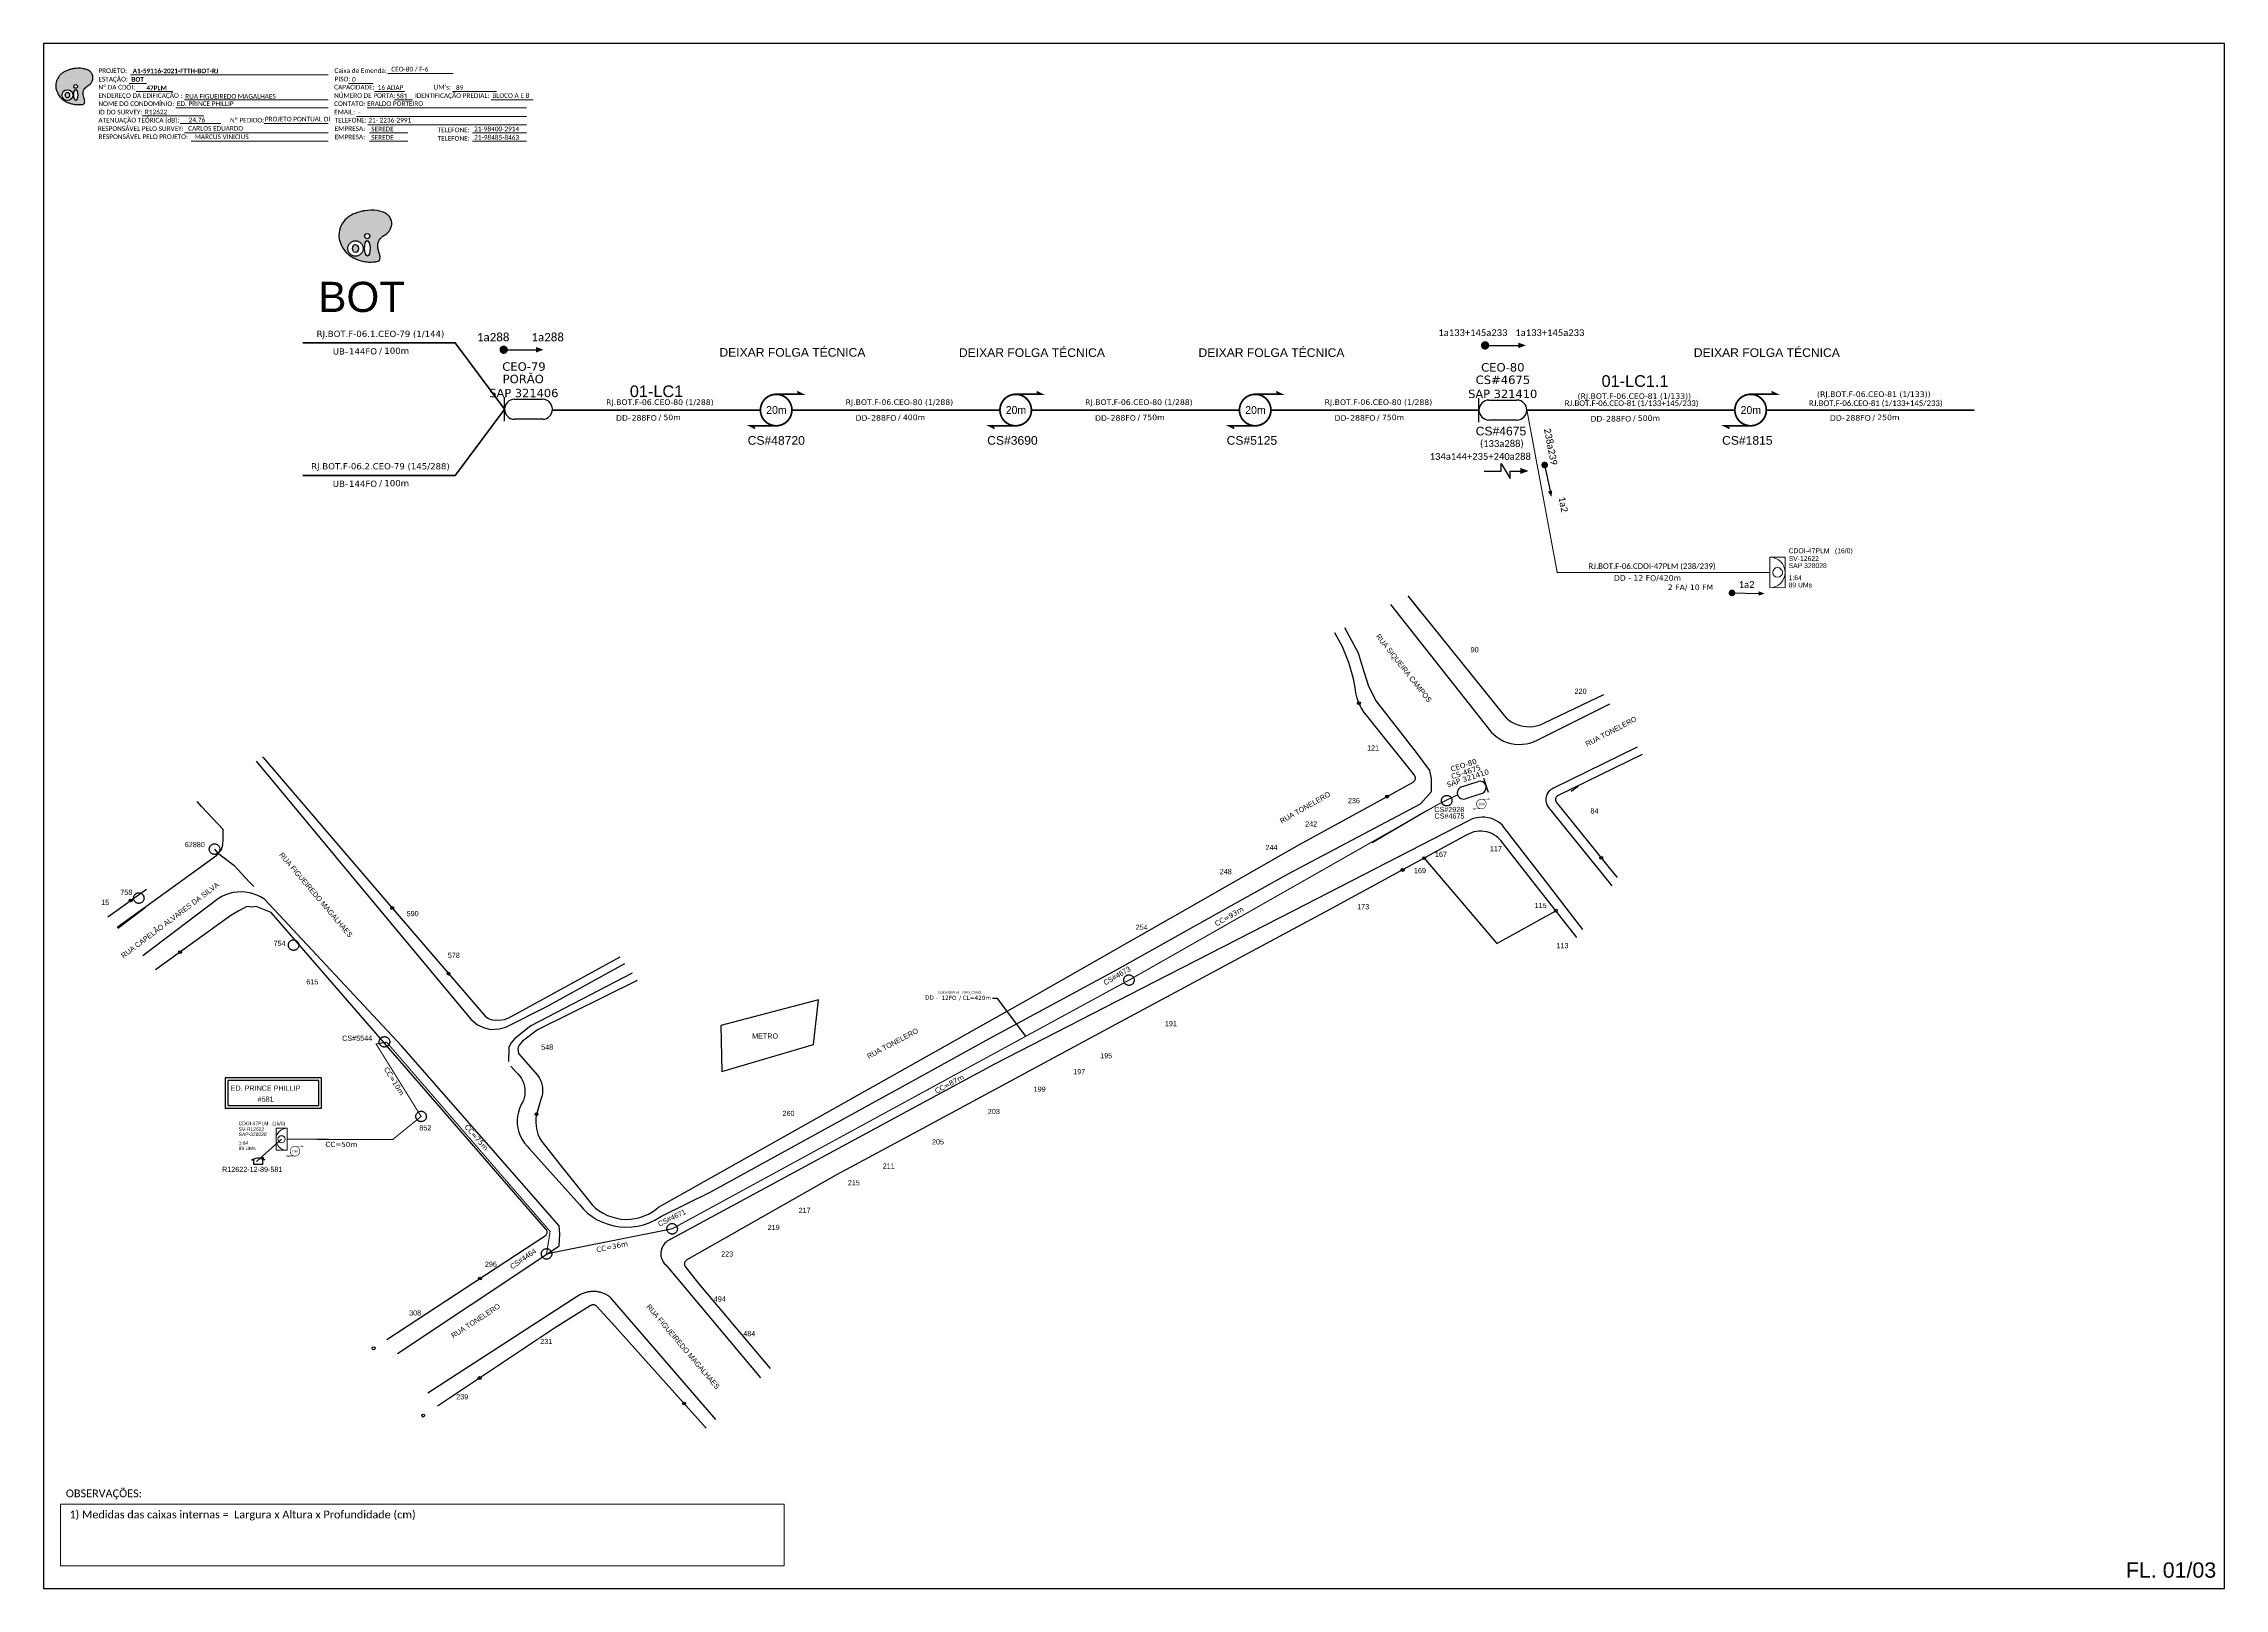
# Model space of a CAD drawing. Header units: inches. Extents: x 1396 to 4186, y -90 to 504.
# Drawn here: x 1396 to 2235, y -90 to 504 of the extents above; entities that cross this region are included whole.
import ezdxf
from ezdxf.enums import TextEntityAlignment as Align

# ---------------------------------------------------------------- set-up
doc = ezdxf.new("R2010")
doc.units = ezdxf.units.IN
doc.header["$MEASUREMENT"] = 0
doc.linetypes.add('ARILSUPP', pattern=[2.98, 1.42, -0.71, 0.14, -0.71])
doc.linetypes.add('PHANTOM2', pattern=[1.25, 0.625, -0.125, 0.125, -0.125, 0.125, -0.125])
for name, color, linetype in [('10.0-Cartográfico', 252, 'Continuous'), ('10.1-Caixas Subterrâneas', 5, 'Continuous'), ('10.2-Nº Policía', 2, 'Continuous'), ('10.3-Nome das Ruas', 252, 'Continuous'), ('10.5-Traçado Subterraneo', 40, 'Continuous'), ('20.4-CEO', 1, 'Continuous'), ('20.4-CEOS', 1, 'Continuous'), ('20.5-CABO AÉREO', 1, 'Continuous'), ('CD a instalar', 1, 'Continuous'), ('CEO', 1, 'Continuous'), ('Folga', 1, 'Continuous'), ('label_cabos', 7, 'Continuous'), ('LC1', 3, 'Continuous'), ('Legenda', 1, 'Continuous'), ('SETA', 7, 'Continuous'), ('SURVEYS', 7, 'Continuous'), ('SURVEYS_LEGENDAS', 7, 'Continuous')]:
    doc.layers.add(name, color=color, linetype=linetype)
for name, color, linetype, lineweight in [("20.0-LEGENDA DOS CDO'S", 1, 'Continuous', 0), ('20.1-CDO_INTERIOR', 1, 'Continuous', 0), ('40.1-ETIQUETAS', 1, 'Continuous', 20)]:
    doc.layers.add(name, color=color, linetype=linetype, lineweight=lineweight)
doc.layers.add('EXTRA', color=50, linetype='Continuous', plot=False)
doc.styles.add('ARIAL', font='arial.ttf')
doc.styles.add('siredit', font='verdana.ttf')
doc.styles.add('WMF-Calibri0', font='calibri.ttf')
doc.styles.add('WMF-Calibri1', font='calibrib.ttf')
doc.dimstyles.new('CC', dxfattribs={"dimtxt": 1, "dimasz": 2, "dimexe": 0.18, "dimexo": 0.0625, "dimgap": 0.09, "dimtad": 0, "dimdec": 0, "dimrnd": 1, "dimzin": 0, "dimdsep": 46, "dimtxsty": 'siredit', "dimblk": 'NONE', "dimcen": 0, "dimse1": 1, "dimse2": 1, "dimsd1": 1, "dimsd2": 1, "dimclrt": 7, "dimadec": 0, "dimazin": 0, "dimtfac": 1, "dimtdec": 0, "dimtofl": 0, "dimtmove": 0, "dimatfit": 3, "dimfxl": 0, "dimtolj": 1, "dimtzin": 0, "dimarcsym": 0})

# ---------------------------------------------------------------- blocks, each defined once
blk = doc.blocks.new('OI')
h = blk.add_hatch(color=40)
edge = h.paths.add_edge_path()
edge.add_spline(control_points=[(4.35, -0.67), (3.92, -0.99), (3.26, -1.5), (2.81, -2.59), (2.9, -3.5), (3.06, -4.27), (3.31, -4.85), (3.37, -5.39), (3.4, -5.88), (3.2, -6.4), (2.54, -6.61), (1.65, -6.63), (0.55, -6.67), (-0.56, -6.42), (-1.61, -6.14), (-2.77, -5.61), (-3.92, -4.77), (-4.89, -3.7), (-5.34, -2.65), (-5.6, -1.94), (-5.85, -0.96), (-5.71, 0.47), (-5.1, 2.02), (-4.14, 3.02), (-3.3, 3.61), (-2.37, 4.16), (-1.36, 4.44), (-0.56, 4.7), (0.79, 4.85), (2.24, 4.97), (3.79, 4.57), (4.67, 4.21), (5.44, 3.65), (5.76, 2.99), (6.03, 2.21), (6.01, 1.46), (5.72, 0.64), (5.31, 0.08), (4.88, -0.38), (4.51, -0.55), (4.35, -0.67)], knot_values=[0, 0, 0, 0, 1.60434, 2.417191, 3.427595, 4.282808, 4.776746, 5.304182, 5.888771, 6.258406, 6.858137, 7.79129, 8.986195, 10.124242, 11.187857, 12.242908, 13.953784, 15.414161, 16.515391, 17.349188, 17.675853, 19.552021, 21.515531, 22.568638, 23.63245, 24.621084, 25.782718, 26.745347, 27.142653, 29.870543, 31.004649, 31.921532, 32.709589, 33.801391, 34.042471, 35.192333, 35.971461, 36.628871, 37.254359, 37.836911, 37.836911, 37.836911, 37.836911], degree=3, periodic=0)
h.paths.add_polyline_path([(1.13, -0.87, -1), (-0.04, -0.87, -1)], flags=16)
edge = h.paths.add_edge_path(flags=16)
edge.add_ellipse((0.56, -3.59), major_axis=(-0.02, 1.71), ratio=0.361305, start_angle=0, end_angle=360)
h.paths.add_polyline_path([(-0.36, -3.62, -1), (-3.8, -3.62, -1)], flags=16)
edge = h.paths.add_edge_path(flags=0)
edge.add_ellipse((-2.08, -3.62), major_axis=(0, 0.885), ratio=0.758294, start_angle=0, end_angle=360)
at = {"color": 40}
for centre, radius in [((-2.08, -3.62), 1.72), ((0.54, -0.87), 0.587)]:
    blk.add_circle(centre, radius, dxfattribs=at)
blk.add_ellipse((-2.08, -3.62), major_axis=(0, 0.885), ratio=0.758294, start_param=-3.141592653589792, end_param=3.141592653589792, dxfattribs=at)
blk.add_ellipse((0.56, -3.59), major_axis=(-0.02, 1.71), ratio=0.361305, dxfattribs=at)
at = {"color": 40, "start_tangent": (-0.800898, -0.598801), "end_tangent": (-0.800898, -0.598801)}
blk.add_spline([(4.35, -0.67), (3.2, -1.78), (2.9, -2.54), (2.92, -3.55), (3.12, -4.38), (3.28, -4.85), (3.37, -5.37), (3.35, -5.95), (3.2, -6.29), (2.66, -6.55), (1.73, -6.63), (0.54, -6.62), (-0.58, -6.41), (-1.6, -6.11), (-2.56, -5.67), (-3.95, -4.67), (-4.89, -3.56), (-5.37, -2.56), (-5.64, -1.78), (-5.72, -1.46), (-5.63, 0.42), (-4.84, 2.22), (-4.13, 2.99), (-3.27, 3.62), (-2.4, 4.09), (-1.3, 4.47), (-0.37, 4.72), (0.02, 4.77), (2.75, 4.8), (3.85, 4.53), (4.69, 4.16), (5.31, 3.68), (5.85, 2.73), (5.93, 2.5), (5.94, 1.35), (5.67, 0.62), (5.29, 0.08), (4.84, -0.36), (4.35, -0.67)], degree=3, dxfattribs=at)
blk = doc.blocks.new('ETIQUETA_RS5F')
at = {"layer": '40.1-ETIQUETAS', "color": 0, "style": 'siredit'}
blk.add_text('/', height=1.5, dxfattribs=at).set_placement((1.55, -1.95), align=Align.MIDDLE_RIGHT)
for tag, p in [('ETIQUETA_R_SECUNDARIA', (1.18, 2.1)), ('ETIQUETA_R_PRIMARIA', (1.18, 4.1)), ('F_ATIVAS/F_MORTAS', (1.11, -4.24))]:
    blk.add_attdef(tag, text='', height=1.5, dxfattribs=at).set_placement(p, align=Align.MIDDLE_CENTER)
for tag, p in [('TIPO_CABO', (-6.62, -2.12)), ('CAP_CABO', (0.37, -2.09))]:
    blk.add_attdef(tag, text='', height=1.5, dxfattribs=at).set_placement(p, align=Align.MIDDLE_RIGHT)
blk.add_attdef('METROS', text='', height=1.5, dxfattribs=at).set_placement((2.11, -1.95), align=Align.MIDDLE_LEFT)
for tag, p in [('FUSÃO_1', (0.82, -8.39)), ('FUSÃO_2', (0.82, -10.6)), ('FUSÃO_3', (0.82, -12.93)), ('FUSÃO_4', (0.82, -15.14)), ('FUSÃO_5', (0.82, -17.16))]:
    blk.add_attdef(tag, text='', height=1.5, dxfattribs=at).set_placement(p, align=Align.CENTER)
blk = doc.blocks.new('DV')
at = {"linetype": 'Continuous'}
blk.add_circle((0, 0), 0.00000275, dxfattribs=at)
blk = doc.blocks.new('MHMZ')
at = {"linetype": 'PHANTOM2'}
blk.add_circle((0, 0), 0.0000101, dxfattribs=at)
blk = doc.blocks.new('LVLV')
for p, q in [((0, 0.0000254), (-0.0000251, 0.000018)), ((-0.0000251, 0.000018), (-0.0000173, 0.000018)), ((-0.0000172, 0), (-0.0000172, 0.0000179)), ((0.0000172, 0), (-0.0000172, 0)), ((0, 0.0000254), (0.0000251, 0.000018)), ((0.0000169, 0.0000264), (0.0000195, 0.0000264)), ((0.0000169, 0.0000205), (0.0000169, 0.0000264)), ((0.0000251, 0.000018), (0.0000172, 0.000018)), ((0.0000172, 0.000018), (0.0000172, 0)), ((0.0000195, 0.0000264), (0.0000195, 0.0000198))]:
    blk.add_line(p, q)
blk = doc.blocks.new('CDOI_CT_ESQ')
at = {"layer": '20.1-CDO_INTERIOR', "lineweight": 18}
blk.add_lwpolyline([(-2.12, -2.13), (-2.12, 2.12), (0, 2.12), (0.01, -2.13)], close=True, dxfattribs=at)
blk.add_circle((-1.06, 0), 0.68, dxfattribs=at)
blk.add_arc((0.01, 0), 2.13, 90.0276, 270.0276, dxfattribs=at)
at = {"layer": "20.0-LEGENDA DOS CDO'S", "style": 'ARIAL'}
for tag, p in [('SAP', (-9.3, 0.61)), ('CDO_N', (-9.3, 2.69)), ('SURVEY', (-9.3, 1.6)), ('1:XX', (-9.31, -1.08)), ('UMS', (-9.31, -2.09))]:
    blk.add_attdef(tag, p, '', height=0.68, rotation=359.9724, dxfattribs=at)
blk.add_attdef('FIBRAS_UTILIZADAS', text='', height=0.68, rotation=359.9724, dxfattribs=at).set_placement((-1.59, 2.69), align=Align.CENTER)
blk = doc.blocks.new('A$C07E14978')
at = {"layer": 'Folga', "color": 1, "const_width": 0.137}
for points in [[(2.23, 0.28), (0.03, 0.28), (0.47, 0.06)], [(2.23, 2.92), (4.42, 2.92), (3.98, 3.13)]]:
    blk.add_lwpolyline(points, dxfattribs=at)
at = {"layer": 'Folga', "color": 1, "const_width": 0.146}
blk.add_lwpolyline([(2.23, 2.92, 1.000012), (2.23, 0.28, 0.999978)], format="xyb", close=True, dxfattribs=at)
at = {"layer": 'Folga', "color": 1}
blk.add_text('10m', height=0.659, dxfattribs=at).set_placement((1.38, 1.27))
blk = doc.blocks.new('_None')
blk = doc.blocks.new('LEGENDA DOS CABOS')
at = {"layer": 'EXTRA', "style": 'siredit'}
for tag, p in [('ID', (4.6, 0.97)), ('XX', (9.03, 0.97))]:
    blk.add_attdef(tag, text='', height=0.48, rotation=359.69, dxfattribs=at).set_placement(p, align=Align.MIDDLE_CENTER)
at = {"layer": 'Legenda', "color": 7, "style": 'siredit'}
for tag, p in [('TIPO_CABO', (1.31, 0)), ('CABO', (4.69, -0.05)), ('/', (6.81, -0.05)), ('METROS', (10.03, -0.05))]:
    blk.add_attdef(tag, text='', height=0.8, rotation=359.69, dxfattribs=at).set_placement(p, align=Align.MIDDLE_CENTER)

msp = doc.modelspace()

# ---------------------------------------------------------------- linework, layer by layer
at = {"color": 0, "lineweight": 0}
for p, q in [((1402.64, -57.68), (1680.89, -57.68)), ((1402.64, -81.38), (1402.64, -57.68)), ((1680.89, -57.68), (1680.89, -81.38)), ((1680.89, -81.38), (1402.64, -81.38))]:
    msp.add_line(p, q, dxfattribs=at)
msp.add_lwpolyline([(1396.09, -90.07), (2234.65, -90.07), (2234.65, 503.93), (1396.09, 503.93), (1396.09, -90.07)])
at = {"color": 7, "lineweight": 0}
for points in [[(1429.04, 488.61), (1435.59, 488.61)], [(1429.56, 491.89), (1505.53, 491.89)], [(1513.33, 488.65), (1522.81, 488.65)], [(1528.37, 492.38), (1553.51, 492.38)], [(1431.71, 485.54), (1445.65, 485.54)], [(1446.87, 479.19), (1505.53, 479.19)], [(1450.28, 482.31), (1505.53, 482.31)], [(1520.49, 479.19), (1581.72, 479.19)], [(1523.38, 485.54), (1535, 485.54)], [(1530.96, 482.31), (1537.91, 482.31)], [(1553.32, 485.54), (1570.18, 485.54)], [(1568.14, 482.31), (1584.31, 482.31)], [(1434.03, 476.13), (1457.66, 476.13)], [(1448.56, 473.16), (1464.23, 473.16)], [(1450.28, 469.61), (1505.53, 469.61)], [(1480.89, 473.17), (1505.39, 473.17)], [(1481.4, 473.17), (1505.55, 473.17)], [(1516.45, 475.96), (1581.72, 475.96)], [(1520.74, 472.72), (1581.72, 472.72)], [(1521.35, 469.61), (1536.15, 469.61)], [(1560.95, 469.61), (1581.72, 469.61)], [(1452.77, 466.37), (1505.53, 466.37)], [(1521.35, 466.37), (1536.15, 466.37)], [(1560.95, 466.37), (1581.72, 466.37)]]:
    msp.add_lwpolyline(points, dxfattribs=at)
at = {"color": 0}
for points, const_width in [([(1572.19, 386.22, 1), (1573.79, 386.23, 1)], 1.6), ([(1677.78, 369.08, 1.000012), (1677.78, 356.98, 0.999978)], 0.672), ([(1769.87, 369.08, 1.000012), (1769.87, 356.98, 0.999978)], 0.672), ([(1861.97, 369.08, 1.000012), (1861.97, 356.98, 0.999978)], 0.672), ([(2052.47, 369.08, 1.000012), (2052.47, 356.98, 0.999978)], 0.672)]:
    msp.add_lwpolyline(points, format="xyb", close=True, dxfattribs=dict(at, const_width=const_width))
at = {"color": 7}
for points, const_width in [([(1949.58, 387.88, 1), (1951.18, 387.89, 1)], 1.6), ([(1973.15, 342.53, 1), (1973.42, 341.28, 1)], 1.28), ([(2044.68, 292.72, 1), (2045.96, 292.7, 1)], 1.28)]:
    msp.add_lwpolyline(points, format="xyb", close=True, dxfattribs=dict(at, const_width=const_width))
for points in [[(1950.38, 387.88), (1963.15, 387.88)], [(1956.6, 339.59), (1956.6, 342.42), (1959.98, 336.76), (1959.99, 339.59)], [(1973.28, 341.91), (1975.37, 331.91)], [(2045.32, 292.71), (2055.54, 292.5)]]:
    msp.add_lwpolyline(points, dxfattribs=at)
at = {"color": 0, "const_width": 0.63}
for points in [[(1677.78, 369.08), (1687.86, 369.08), (1685.84, 370.09)], [(1769.87, 369.08), (1779.95, 369.08), (1777.94, 370.09)], [(1861.97, 369.08), (1872.05, 369.08), (1870.03, 370.09)], [(2052.47, 369.08), (2062.55, 369.08), (2060.53, 370.09)], [(1677.78, 356.98), (1667.7, 356.98), (1669.71, 355.97)], [(1769.87, 356.98), (1759.79, 356.98), (1761.81, 355.97)], [(1861.97, 356.98), (1851.89, 356.98), (1853.91, 355.97)], [(2052.47, 356.98), (2042.39, 356.98), (2044.4, 355.97)]]:
    msp.add_lwpolyline(points, dxfattribs=at)
for points in [[(1502.91, 106.19), (1465.88, 106.19), (1465.88, 94.55), (1502.91, 94.55)], [(1501.91, 105.19), (1466.88, 105.19), (1466.88, 95.55), (1501.91, 95.55)]]:
    msp.add_lwpolyline(points, close=True)
at = {"color": 4}
msp.add_lwpolyline([(1487.57, 82.65), (1477.9, 74.07)], dxfattribs=at)
at = {"layer": '10.0-Cartográfico'}
for points in [[(1914.02, 288.25), (1951.92, 240.18), (1952.81, 239.09), (1953.84, 238.09), (1954.96, 237.2), (1956.18, 236.42), (1957.5, 235.75), (1958.87, 235.22), (1960.28, 234.82), (1961.74, 234.59), (1963.23, 234.46), (1964.71, 234.49), (1966.19, 234.67), (1967.63, 235), (1969.03, 235.45), (1970.37, 236.04), (1970.66, 236.19), (1998.35, 250.04)], [(1920.61, 291.6), (1925.59, 285.42)], [(1920.61, 291.6), (1957.66, 245.61), (1958.49, 244.72), (1959.4, 243.92), (1960.4, 243.2), (1961.48, 242.6), (1962.62, 242.09), (1963.81, 241.71), (1965.05, 241.43), (1966.3, 241.29), (1967.57, 241.25), (1968.81, 241.35), (1970.06, 241.56), (1971.28, 241.9), (1972.45, 242.35), (1973.24, 242.74), (1996.01, 253.7)], [(1831.26, 168.69), (1879.02, 195.95), (1907.87, 211.7), (1922.66, 219.98), (1922.79, 220.07), (1922.95, 220.2), (1923.1, 220.33), (1923.22, 220.47), (1923.33, 220.64), (1923.43, 220.8), (1923.5, 220.98), (1923.56, 221.16), (1923.58, 221.36), (1923.59, 221.54), (1923.57, 221.74), (1923.55, 221.92), (1923.49, 222.1), (1923.41, 222.28), (1923.33, 222.44), (1923.21, 222.61), (1905.69, 244.57), (1905.26, 245.01), (1903.93, 246.68), (1902.79, 248.45), (1901.87, 250.32), (1901.16, 252.28), (1900.69, 254.28), (1900.43, 256.33), (1899.78, 259.65), (1898.02, 265.93), (1895.54, 272.01), (1892.62, 277.36)], [(1847.14, 169.29), (1874.91, 184.79), (1925.58, 211.65), (1929.8, 216.36), (1929.73, 221.24), (1929.18, 224.49), (1924.06, 231.41), (1908.47, 251.24), (1905.63, 256.79), (1903.26, 264.44), (1901.69, 269.54), (1896.38, 279.28)], [(1477.76, 227.97), (1520.51, 176.65)], [(1480.25, 229.74), (1480.47, 229.46), (1526.56, 175.73)], [(1974.91, 210.2), (1974.62, 210.59), (1974.3, 211.17), (1974.13, 211.61), (1974, 212.02), (1973.85, 212.7), (1973.85, 213.18), (1973.84, 213.71), (1973.97, 214.37), (1974.08, 214.71), (1974.24, 215.24), (1974.59, 215.84), (1974.84, 216.2), (1975.17, 216.61), (1975.68, 217.1), (1976.12, 217.41), (1976.57, 217.7), (1976.83, 217.82), (2008.96, 233.53)], [(2010.82, 230.64), (1978.43, 214.8), (1978.26, 214.69), (1978.1, 214.58), (1977.95, 214.44), (1977.83, 214.29), (1977.72, 214.13), (1977.62, 213.96), (1977.57, 213.78), (1977.51, 213.6), (1977.47, 213.42), (1977.48, 213.22), (1977.48, 213.04), (1977.52, 212.84), (1977.58, 212.66), (1977.64, 212.5), (1977.74, 212.32), (1977.86, 212.16)], [(1445.55, 179.47), (1462.75, 191.87), (1464.49, 194.02), (1464.99, 195.82), (1465.14, 198.11), (1465.09, 201.71), (1456.85, 210.61), (1455.16, 212.52)], [(1995.53, 184.68), (1974.91, 210.2)], [(1977.86, 212.16), (1999.8, 184.95)], [(1972.56, 183.23), (1957.07, 203.32), (1957.03, 203.36), (1956.24, 204.07), (1955.38, 204.7), (1954.45, 205.25), (1953.47, 205.69), (1952.43, 206.04), (1951.38, 206.28), (1950.28, 206.43), (1949.19, 206.47), (1948.1, 206.4), (1947.01, 206.23), (1945.96, 205.94), (1944.93, 205.57), (1943.96, 205.09), (1876.42, 170.39)], [(1967.82, 182.93), (1956.39, 197.47), (1956.03, 197.89), (1955.36, 198.57), (1954.61, 199.2), (1953.78, 199.73), (1952.92, 200.19), (1952, 200.56), (1951.04, 200.84), (1950.06, 201.02), (1949.06, 201.1), (1948.07, 201.11), (1947.08, 200.99), (1946.08, 200.8), (1945.15, 200.5), (1944.24, 200.13), (1943.37, 199.65), (1901.93, 177.08), (1890.46, 170.91)], [(1926.95, 190.73), (1954.87, 157.89), (1977.57, 170.53)], [(1999.19, 180.14), (1995.53, 184.68)], [(1999.8, 184.95), (2001.19, 183.23)], [(1420.72, 168.21), (1435.7, 178.79)], [(1424.34, 164.17), (1445.55, 179.47)], [(1481.02, 174.91), (1480.8, 175.07), (1479.51, 175.85), (1478.13, 176.52), (1476.68, 177.04), (1475.2, 177.42), (1473.65, 177.66), (1472.11, 177.75), (1470.55, 177.7), (1469.01, 177.48), (1467.51, 177.12), (1466.06, 176.62), (1464.68, 175.97), (1463.37, 175.19), (1434.2, 153.17)], [(1520.51, 176.65), (1560.31, 128.87)], [(1985.71, 160.18), (1967.82, 182.93)], [(1987.9, 163.33), (1972.56, 183.23)], [(1585.32, 43.15), (1588.89, 45.49), (1589, 45.56), (1589.16, 45.69), (1589.29, 45.84), (1589.41, 46), (1589.5, 46.17), (1589.6, 46.33), (1589.66, 46.51), (1589.69, 46.69), (1589.71, 46.89), (1589.71, 47.07), (1589.68, 47.27), (1589.64, 47.45), (1589.58, 47.63), (1589.48, 47.79), (1589.38, 47.95), (1589.26, 48.11), (1483.53, 169.85), (1477.83, 172.18), (1476.03, 171.83), (1474.21, 172.13), (1471.11, 170.47), (1468.07, 168.72), (1439.07, 147.73)], [(1532.2, 0.2), (1588.05, 37.42), (1594.29, 41.65), (1594.61, 46.22), (1594.37, 49.38), (1533.7, 118.57), (1481.02, 174.91)], [(1526.56, 175.73), (1565.83, 129.96)], [(1595.21, 72.16), (1605.97, 58.74), (1607.08, 57.4), (1608.35, 56.19), (1609.75, 55.1), (1611.26, 54.16), (1612.87, 53.37), (1614.56, 52.74), (1616.32, 52.27), (1618.12, 51.96), (1619.93, 51.84), (1621.77, 51.92), (1623.56, 52.14), (1625.33, 52.55), (1627.05, 53.13), (1628.68, 53.87), (1630.23, 54.76), (1631.68, 55.8), (1632.53, 56.54), (1772.75, 135.29), (1831.26, 168.69)], [(1731.46, 105.79), (1759.56, 121.24), (1807.48, 147.15), (1847.14, 169.29)], [(1890.46, 170.91), (1806.91, 125.99), (1733.88, 86.67)], [(1876.42, 170.39), (1823.17, 143.03)], [(1565.83, 129.96), (1567.15, 129.11), (1568.49, 128.52), (1571.08, 128.37), (1573.33, 128.67), (1575.04, 129.35), (1617.73, 152.76)], [(1560.31, 128.87), (1562.93, 126.6), (1565.66, 125.47), (1567.96, 124.82), (1571.2, 125.05), (1573.8, 125.76), (1589.64, 133.72), (1619.6, 150.21)], [(1622.34, 146.47), (1618.92, 144.7), (1583.39, 126.26), (1577.18, 121.27), (1575.82, 119.72), (1575.01, 118.01), (1574.95, 116.05), (1574.79, 114.08), (1574.81, 112.55)], [(1624.36, 143.71), (1586.05, 124.72), (1580.25, 120.33), (1578.97, 118.87), (1578.56, 118.09), (1578.44, 117.19), (1578.54, 116.51), (1578.72, 115.57), (1586.06, 107.32), (1586.65, 106.38), (1587.15, 105.4), (1587.54, 104.37), (1587.81, 103.31), (1587.94, 102.24), (1587.97, 101.14), (1587.87, 100.08), (1587.65, 99.01), (1587.29, 97.96), (1587.1, 97.5), (1585.82, 93.04), (1585.63, 92.3), (1585.4, 90.76), (1585.34, 89.23), (1585.44, 87.68), (1585.73, 86.14), (1586.18, 84.65), (1586.81, 83.21), (1587.58, 81.85), (1588.52, 80.56), (1595.22, 72.18)], [(1823.17, 143.03), (1761.79, 111.49), (1761.75, 111.46), (1728.06, 93.25)], [(1656.47, 126.35), (1656.91, 108.63), (1692.09, 119.05), (1694.03, 136.18), (1656.47, 126.35)], [(1575.71, 110.73), (1577.65, 108.54), (1578.46, 107.77), (1579.2, 106.91), (1579.81, 105.98), (1580.31, 105.01), (1580.72, 103.99), (1580.98, 102.94), (1581.15, 101.86), (1581.19, 100.78), (1581.11, 99.69), (1580.89, 98.62), (1580.57, 97.59), (1580.11, 96.59), (1579.77, 95.96), (1579.13, 94.52), (1578.64, 93.04), (1578.33, 91.51), (1578.19, 89.96), (1578.23, 88.41), (1578.45, 86.86), (1578.84, 85.36), (1579.39, 83.89), (1580.11, 82.49), (1580.98, 81.16), (1581.99, 79.93), (1582.94, 78.98), (1602.23, 57.45), (1603.65, 55.77), (1605.27, 54.26), (1607.05, 52.89), (1608.97, 51.7), (1611.03, 50.71), (1613.17, 49.92), (1615.4, 49.35), (1617.67, 48.98), (1619.97, 48.84), (1622.29, 48.94), (1624.57, 49.26), (1626.81, 49.79), (1628.98, 50.52), (1631.06, 51.48), (1632.99, 52.62), (1633.65, 53.06), (1652.68, 62.45), (1731.46, 105.79)], [(1728.06, 93.25), (1637.22, 44.18), (1636.6, 43.89), (1636.04, 43.52), (1635.5, 43.1), (1635.02, 42.64), (1634.59, 42.13), (1634.23, 41.58), (1633.93, 41), (1633.7, 40.4), (1633.53, 39.77), (1633.44, 39.14), (1633.41, 38.5), (1633.46, 37.85), (1633.59, 37.22), (1633.79, 36.61), (1634.05, 36.02), (1634.37, 35.44), (1634.77, 34.91), (1635.2, 34.42), (1635.34, 34.3), (1671.7, -9.05)], [(1733.88, 86.67), (1700.98, 68.95), (1654.91, 42.8), (1643.41, 36.25), (1643.27, 36.18), (1643.12, 36.07), (1642.98, 35.92), (1642.85, 35.78), (1642.73, 35.63), (1642.64, 35.45), (1642.56, 35.29), (1642.51, 35.1), (1642.49, 34.91), (1642.47, 34.72), (1642.48, 34.53), (1642.52, 34.35), (1642.56, 34.17), (1642.64, 33.99), (1642.74, 33.82), (1642.84, 33.66), (1647.9, 27.18), (1675.52, -5.48)], [(1528.1, 5.61), (1585.32, 43.15)], [(1654.52, -25.07), (1614.1, 21.81), (1613.83, 22.02), (1613.55, 22.22), (1613.26, 22.42), (1612.97, 22.6), (1612.67, 22.77), (1612.36, 22.93), (1612.05, 23.09), (1611.73, 23.23), (1611.4, 23.36), (1611.08, 23.48), (1610.74, 23.59), (1610.41, 23.69), (1610.07, 23.78), (1609.72, 23.86), (1609.38, 23.93), (1609.03, 23.98), (1608.68, 24.03), (1608.33, 24.06), (1607.97, 24.08), (1607.62, 24.09), (1607.27, 24.09), (1606.91, 24.08), (1606.56, 24.06), (1606.21, 24.02), (1605.86, 23.98), (1605.51, 23.92), (1605.16, 23.85), (1604.82, 23.77), (1604.48, 23.68), (1604.14, 23.58), (1603.81, 23.47), (1603.48, 23.35), (1603.16, 23.21), (1602.84, 23.07), (1602.53, 22.91), (1602.22, 22.75), (1601.92, 22.58), (1601.63, 22.39), (1543.78, -15.05)], [(1650.91, -28.44), (1615.68, 10.74), (1608.85, 18.3), (1608.71, 18.45), (1608.56, 18.57), (1608.38, 18.68), (1608.2, 18.76), (1608.03, 18.83), (1607.83, 18.9), (1607.64, 18.94), (1607.42, 18.95), (1607.23, 18.95), (1607.01, 18.91), (1606.82, 18.88), (1606.62, 18.82), (1606.45, 18.73), (1606.27, 18.63), (1592.87, 10.23), (1547.51, -19.98)]]:
    msp.add_lwpolyline(points, dxfattribs=at)
at = {"layer": '10.5-Traçado Subterraneo', "linetype": 'Continuous'}
for points in [[(1983.51, 216.43), (1986.14, 218.44)], [(1906.89, 196.72), (1926.85, 208.44), (1928.58, 209.3)], [(1461.82, 194.2), (1462.98, 192.73), (1469.17, 188.07), (1475.27, 181.55), (1476.96, 179.77)], [(1424.68, 163.79), (1435.12, 171.76)]]:
    msp.add_lwpolyline(points, dxfattribs=at)
at = {"layer": '20.1-CDO_INTERIOR', "lineweight": 18}
msp.add_lwpolyline([(2065.75, 294.73), (2065.76, 306.43), (2059.91, 306.43), (2059.91, 294.74)], close=True, dxfattribs=at)
msp.add_circle((2062.83, 300.58), 1.87, dxfattribs=at)
msp.add_arc((2059.91, 300.58), 5.85, 269.97241, 89.97241, dxfattribs=at)
at = {"layer": '20.4-CEO', "color": 0}
for p, q in [((1577.17, 367.17), (1587.91, 367.17)), ((1587.91, 359.51), (1577.17, 359.51))]:
    msp.add_line(p, q, dxfattribs=at)
at = {"layer": '20.4-CEO', "color": 0, "const_width": 0.64}
for points in [[(1495.75, 388.92), (1554.35, 388.85), (1573.34, 363.34)], [(1495.75, 337.88), (1554.35, 337.85), (1573.34, 363.34)]]:
    msp.add_lwpolyline(points, dxfattribs=at)
at = {"layer": '20.4-CEO', "color": 0}
msp.add_lwpolyline([(1573.34, 358.73), (1573.34, 367.96)], dxfattribs=at)
for centre, start, end in [((1577.17, 363.34), 90, 270), ((1587.91, 363.34), 270, 90)]:
    msp.add_arc(centre, 3.83, start, end, dxfattribs=at)
at = {"layer": '20.4-CEOS', "color": 5}
for p, q in [((1951.85, 366.86), (1962.59, 366.86)), ((1962.59, 359.2), (1951.85, 359.2))]:
    msp.add_line(p, q, dxfattribs=at)
msp.add_lwpolyline([(1948.02, 358.41), (1948.02, 367.65)], dxfattribs=at)
for centre, start, end in [((1951.85, 363.03), 90, 270), ((1962.59, 363.03), 270, 90)]:
    msp.add_arc(centre, 3.83, start, end, dxfattribs=at)
at = {"layer": '20.5-CABO AÉREO', "color": 0, "ltscale": 8, "const_width": 0.64}
for points in [[(1591.73, 363.03), (1671.73, 363.03)], [(1683.83, 363.03), (1763.83, 363.03)], [(1775.92, 363.03), (1855.92, 363.03)], [(1868.02, 363.03), (1948.02, 363.03)], [(1966.42, 363.03), (2046.42, 363.03)], [(2058.51, 363.03), (2138.51, 363.03)]]:
    msp.add_lwpolyline(points, dxfattribs=at)
at = {"layer": 'CD a instalar', "linetype": 'ByBlock', "const_width": 0.4}
for points in [[(1966.41, 363.25), (1978.11, 300.58), (2059.91, 300.58)], [(1637.78, 48.21), (1813.43, 143.82), (1932.73, 211.64)], [(1939.8, 215.09), (1932.73, 211.64)], [(1527.98, 119.97), (1523.95, 119.24), (1541.24, 91.41), (1541.24, 91.41), (1530.31, 82.51), (1489.7, 82.65)], [(1637.78, 48.21), (1589.49, 38.56), (1590.84, 47.19), (1527.98, 119.97)]]:
    msp.add_lwpolyline(points, dxfattribs=at)
at = {"layer": 'CEO', "color": 5}
for p, q in [((1941.33, 218.11), (1947.72, 220.19)), ((1949.2, 215.64), (1942.82, 213.56))]:
    msp.add_line(p, q, dxfattribs=at)
msp.add_lwpolyline([(1951.63, 215.91), (1949.84, 221.4)], dxfattribs=at)
for centre, start, end in [((1942.08, 215.84), 108.05496, 288.05496), ((1948.46, 217.92), 288.05496, 108.05496)]:
    msp.add_arc(centre, 2.39, start, end, dxfattribs=at)
at = {"layer": 'SETA', "color": 0}
msp.add_lwpolyline([(1572.99, 386.22), (1586.91, 386.22)], dxfattribs=at)
at = {"layer": 'SETA', "color": 7}
for points in [[(1949.97, 339.59), (1956.6, 339.59)], [(1959.99, 339.59), (1965.1, 339.59)]]:
    msp.add_lwpolyline(points, dxfattribs=at)
at = {"layer": 'SETA', "color": 0}
msp.add_solid([(1585.38, 387.29), (1588.31, 386.24), (1585.39, 385.15)], dxfattribs=at)
at = {"layer": 'SETA', "color": 7}
for points in [[(1963.14, 388.95), (1966.08, 387.9), (1963.16, 386.81)], [(1963.88, 340.79), (1967.11, 339.61), (1963.88, 338.44)], [(1976.2, 332.09), (1975.86, 329.62), (1974.54, 331.73)], [(2055.55, 293.35), (2057.88, 292.46), (2055.52, 291.65)]]:
    msp.add_solid(points, dxfattribs=at)

# ---------------------------------------------------------------- block references
at = {"color": 7, "xscale": 1.213923925196705, "yscale": 1.21392392515554, "zscale": 1.213923925163967, "rotation": 0.153289602326381}
msp.add_blockref('OI', (1407.76, 488.52), dxfattribs=at)
at = {"color": 5, "xscale": 1.728478057319669, "yscale": 1.728478031425041, "zscale": 1.728478040888739, "rotation": 0.1532885625445667}
msp.add_blockref('OI', (1519.59, 431.41), dxfattribs=at)
at = {"layer": '10.0-Cartográfico', "xscale": 200000, "yscale": 200000, "zscale": 200000}
for p in [(1901.87, 250.32), (1912.67, 214.39), (1918.68, 186.2), (1926.95, 190.73), (1995.05, 190.84), (1429.56, 174.46), (1530.15, 171.55), (1977.57, 170.53), (1448.55, 154.59), (1551.8, 146.31), (1585.63, 92.3), (1563.87, 29.08), (1522.97, 2.24), (1563.73, -9.18), (1542.03, -23.63), (1642.38, -18.95)]:
    msp.add_blockref('DV', p, dxfattribs=at)
at = {"layer": '10.1-Caixas Subterrâneas', "xscale": 200000, "yscale": 200000, "zscale": 200000}
for p in [(1935.62, 212.83), (1461.82, 194.2), (1432.67, 175.35), (1492.21, 157.28), (1813.43, 143.82), (1527.15, 120.09), (1541.24, 91.41), (1637.78, 48.21), (1589.49, 38.56)]:
    msp.add_blockref('MHMZ', p, dxfattribs=at)
at = {"layer": '20.1-CDO_INTERIOR', "color": 0, "xscale": 2, "yscale": 2, "zscale": 2}
msp.add_blockref('CDOI_CT_ESQ', (1489.69, 82.65), dxfattribs=at).add_auto_attribs({'CDO_N': 'CDOI-47PLM', 'FIBRAS_UTILIZADAS': '(16/0)', 'SURVEY': 'SV-R12622', 'SAP': 'SAP-328028', '1:XX': '1:64', 'UMS': '89 UMs'})
at = {"layer": '40.1-ETIQUETAS', "color": 0}
ref = msp.add_blockref('ETIQUETA_RS5F', (2006.01, 362.72), dxfattribs=dict(at, xscale=1.43999999999994, yscale=1.439999999999969, zscale=1.44))
ref.add_attrib('ETIQUETA_R_SECUNDARIA', '(RJ.BOT.F-06.CEO-81 (1/133))', dxfattribs={"color": 0, "height": 2.16, "style": 'siredit'}).set_placement((2007.76, 368.4), align=Align.MIDDLE_CENTER)
ref.add_attrib('TIPO_CABO', 'DD-', dxfattribs={"color": 0, "height": 2.16, "style": 'siredit'}).set_placement((1996.53, 359.67), align=Align.MIDDLE_RIGHT)
ref.add_attrib('CAP_CABO', '288FO', dxfattribs={"color": 0, "height": 2.16, "style": 'siredit'}).set_placement((2006.58, 359.7), align=Align.MIDDLE_RIGHT)
ref.add_attrib('METROS', '500m', dxfattribs={"color": 0, "height": 2.16, "style": 'siredit'}).set_placement((2009.09, 359.9), align=Align.MIDDLE_LEFT)
ref = msp.add_blockref('ETIQUETA_RS5F', (2098.1, 363.03), dxfattribs=dict(at, xscale=1.43999999999994, yscale=1.439999999999969, zscale=1.44))
ref.add_attrib('ETIQUETA_R_SECUNDARIA', '(RJ.BOT.F-06.CEO-81 (1/133))', dxfattribs={"color": 0, "height": 2.16, "style": 'siredit'}).set_placement((2099.85, 369.12), align=Align.MIDDLE_CENTER)
ref.add_attrib('TIPO_CABO', 'DD-', dxfattribs={"color": 0, "height": 2.16, "style": 'siredit'}).set_placement((2088.62, 359.98), align=Align.MIDDLE_RIGHT)
ref.add_attrib('CAP_CABO', '288FO', dxfattribs={"color": 0, "height": 2.16, "style": 'siredit'}).set_placement((2098.68, 360.02), align=Align.MIDDLE_RIGHT)
ref.add_attrib('METROS', '250m', dxfattribs={"color": 0, "height": 2.16, "style": 'siredit'}).set_placement((2101.19, 360.22), align=Align.MIDDLE_LEFT)
at = {"layer": 'Folga', "xscale": 1.403492753273894, "yscale": 1.403492753273894, "zscale": 1.403492753273894}
for p in [(1945.83, 209.29), (1489.61, 75.78)]:
    msp.add_blockref('A$C07E14978', p, dxfattribs=at)
at = {"layer": 'label_cabos', "color": 0, "xscale": 2, "yscale": 2, "zscale": 2}
msp.add_blockref('LEGENDA DOS CABOS', (1734.85, 137.12), dxfattribs=at).add_auto_attribs({'ID': 'CDOI-00PLM', 'CABO': '12FO', 'METROS': 'CL=420m', 'XX': 'TIPO_CABO', '/': '/', 'TIPO_CABO': 'DD -'})
at = {"layer": 'SURVEYS', "color": 0, "xscale": 100000, "yscale": 100000, "zscale": 100000}
msp.add_blockref('LVLV', (1478.59, 72.94), dxfattribs=at)

# ---------------------------------------------------------------- texts
at = {"color": 7, "linetype": 'Continuous'}
for s, height, style, p in [('CEO-80 / F-6', 1.7927, 'WMF-Calibri0', (1529.77, 493.22)), ('BOT', 1.793, 'WMF-Calibri1', (1429.84, 489.26)), ('A1-59116-2021-FTTH-BOT-RJ', 1.7927, 'WMF-Calibri1', (1430.36, 492.54)), ('0', 1.79, 'WMF-Calibri0', (1514.68, 489.25)), ('RUA FIGUEIREDO MAGALHAES', 1.7927, 'WMF-Calibri0', (1450.54, 482.76)), ('581', 1.793, 'WMF-Calibri0', (1531.72, 482.9)), ('CARLOS EDUARDO', 1.7927, 'WMF-Calibri0', (1451.67, 470.45)), ('-', 1.79, 'WMF-Calibri0', (1517.16, 476.55)), ('SEREDE', 1.793, 'WMF-Calibri0', (1522.05, 470.21)), ('21-98400-2914', 1.7927, 'WMF-Calibri0', (1561.65, 470.23)), ('MARCUS VINICIUS', 1.7927, 'WMF-Calibri0', (1454.16, 467.21)), ('SEREDE', 1.793, 'WMF-Calibri0', (1522.05, 466.97)), ('21-98485-8463', 1.7927, 'WMF-Calibri0', (1561.65, 466.97))]:
    msp.add_text(s, height=height, dxfattribs=dict(at, style=style)).set_placement(p)
at = {"color": 7, "lineweight": 0, "style": 'WMF-Calibri0'}
for s, height, p in [('PROJETO:', 1.793, (1417.16, 492.64)), ('ESTAÇÃO:', 1.793, (1417.16, 489.36)), ('Nº DA CDOI:', 1.7927, (1417.16, 486.29)), ('CAPACIDADE:', 1.7927, (1507.81, 486.29)), ('Caixa de Emenda:', 1.7927, (1507.92, 492.64)), ('PISO:', 1.793, (1507.99, 489.4)), ("UM's:", 1.793, (1546.05, 486.29)), ('ENDEREÇO DA EDIFICAÇÃO :', 1.7927, (1417.16, 483.05)), ('NOME DO CONDOMÍNIO:', 1.7927, (1417.16, 479.94)), ('ID DO SURVEY:', 1.7927, (1417.16, 476.7)), ('ED. PRINCE PHILLIP', 1.7927, (1447.37, 479.94)), ('CONTATO: ERALDO PORTEIRO', 1.7927, (1507.81, 479.94)), ('EMAIL:', 1.793, (1507.81, 476.7)), ('NÚMERO DE PORTA:', 1.7927, (1507.81, 483.05)), ('IDENTIFICAÇÃO PREDIAL:', 1.7927, (1538.89, 483.05)), ('BLOCO A E B', 1.7927, (1568.63, 483.05)), ('RESPONSÁVEL PELO SURVEY:', 1.7927, (1416.92, 470.35)), ('ATENUAÇÃO TEÓRICA (dB):', 1.7927, (1417.16, 473.59)), ('Nº PEDIDO:', 1.793, (1467.75, 473.6)), ('TELEFONE: 21- 2236-2991', 1.7927, (1507.99, 473.59)), ('EMPRESA:', 1.793, (1507.99, 470.35)), ('TELEFONE:', 1.793, (1547.59, 469.85)), ('RESPONSÁVEL PELO PROJETO:', 1.7927, (1417.16, 467.24)), ('EMPRESA:', 1.793, (1507.99, 467.12)), ('TELEFONE:', 1.793, (1547.59, 466.61))]:
    msp.add_text(s, height=height, dxfattribs=at).set_placement(p)
at = {"color": 7, "linetype": 'Continuous', "style": 'WMF-Calibri1'}
msp.add_text('47PLM', height=1.793, dxfattribs=at).set_placement((1439.54, 486), align=Align.CENTER)
at = {"color": 0, "linetype": 'Continuous', "style": 'WMF-Calibri0'}
for s, p in [('16 ADAP', (1524.55, 486.16)), ('89', (1554.67, 486.14)), ('R12622 ', (1435.02, 476.74))]:
    msp.add_text(s, height=1.793, dxfattribs=at).set_placement(p)
at = {"color": 0, "lineweight": 0, "style": 'WMF-Calibri0'}
msp.add_text('24,76', height=1.793, dxfattribs=at).set_placement((1451.87, 473.68))
at = {"color": 7, "style": 'WMF-Calibri0'}
msp.add_text('PROJETO PONTUAL OI', height=1.7927, dxfattribs=at).set_placement((1481.17, 474.01))
at = {"color": 0, "style": 'ARIAL'}
msp.add_text('BOT', height=11.612, dxfattribs=at).set_placement((1501.72, 400.73))
for s, height, p in [('DEIXAR FOLGA TÉCNICA', 3.3335, (1655.95, 383.55)), ('DEIXAR FOLGA TÉCNICA', 3.3335, (1748.05, 383.45)), ('DEIXAR FOLGA TÉCNICA', 3.3335, (1840.15, 383.45)), ('DEIXAR FOLGA TÉCNICA', 3.3335, (2030.64, 383.45)), ('CS#48720', 3.334, (1666.81, 349.69)), ('CS#3690', 3.334, (1758.91, 349.69)), ('CS#5125', 3.334, (1851, 349.69)), ('CS#1815', 3.334, (2041.5, 349.69))]:
    msp.add_text(s, height=height, rotation=359.98667, dxfattribs=at).set_placement(p)
at = {"color": 0}
for p in [(1673.94, 361.52), (1766.04, 361.52), (1858.14, 361.52), (2048.63, 361.52)]:
    msp.add_text('20m', height=3.024, dxfattribs=at).set_placement(p)
at = {"color": 5, "style": 'ARIAL'}
msp.add_text('CS#4675', height=3.334, rotation=359.98667, dxfattribs=at).set_placement((1946.76, 353.28))
at = {"color": 0, "char_height": 3.2, "width": 236.23, "attachment_point": 5, "rotation": 359.91656}
for insert in [(1568.96, 391.05), (1589.91, 391.05)]:
    msp.add_mtext('{\\fCalibri|b0|i0|c0|p34;\\C256;1a288}', dxfattribs=dict(at, insert=insert))
at = {"color": 7, "char_height": 2, "attachment_point": 5, "style": 'siredit'}
for s, insert, rotation in [('\\A1;CC=93m', (1851.95, 168.34), 30.01134), ('\\A1;CC=10m', (1530.88, 104.96), 301.85216), ('\\A1;CC=87m', (1744.38, 103.91), 28.37771), ('\\A1;CC=75m', (1562.53, 83.32), 310.81856), ('\\A1;CC=50m', (1510.57, 80.62), 359.80249), ('\\A1;CC=36m', (1614.67, 41.33), 11.46177)]:
    msp.add_mtext(s, dxfattribs=dict(at, insert=insert, rotation=rotation))
at = {"lineweight": 0, "char_height": 3, "width": 277.1819, "attachment_point": 1, "style": 'WMF-Calibri0'}
for s, insert in [('OBSERVAÇÕES:', (1404.65, -52.04)), ('1) Medidas das caixas internas =  Largura x Altura x Profundidade (cm)', (1406, -60.16))]:
    msp.add_mtext(s, dxfattribs=dict(at, insert=insert))
at = {"layer": '10.0-Cartográfico'}
msp.add_text('METRO', height=2, dxfattribs=at).set_placement((1668.54, 121.31))
at = {"layer": '10.1-Caixas Subterrâneas'}
for s, p in [('CS#2928', (1930.85, 208.44)), ('CS#4675', (1930.92, 205.93)), ('62880', (1450.39, 194.95)), ('758', (1425.58, 176.6)), ('754', (1484.51, 156.97)), ('CS#5544', (1510.88, 120.48)), ('852', (1540.56, 86.04))]:
    msp.add_text(s, height=2, dxfattribs=at).set_placement(p)
for s, rotation, p in [('CS#4673', 30.1724, (1804.34, 141.75)), ('CS#4671', 25.98764, (1632.91, 49)), ('CS#4464', 35.08645, (1576.31, 32.55))]:
    msp.add_text(s, height=2, rotation=rotation, dxfattribs=at).set_placement(p)
at = {"layer": '10.2-Nº Policía', "color": 7}
for s, p in [('90', (1944.81, 269.87)), ('220', (1984.79, 253.9)), ('121', (1904.99, 232.08)), ('236', (1897.62, 211.85)), ('84', (1990.88, 207.89)), ('242', (1881.16, 202.83)), ('244', (1865.93, 193.81)), ('167', (1931.1, 191.21)), ('117', (1952.23, 193.34)), ('248', (1848.35, 184.56)), ('169', (1923.03, 184.94)), ('15', (1418.24, 172.71)), ('590', (1535.68, 168.4)), ('173', (1901.18, 171.04)), ('115', (1969.44, 171.54)), ('254', (1816.02, 163.18)), ('578', (1551.53, 152.37)), ('113', (1977.82, 156.07)), ('615', (1497.11, 142.18)), ('191', (1827.25, 126.08)), ('548', (1587.44, 117.06)), ('197', (1791.98, 107.62)), ('195', (1802.38, 113.73)), ('ED. PRINCE PHILLIP', (1468, 101.28)), ('199', (1776.77, 100.88)), ('#581', (1478.4, 97.07)), ('260', (1680.21, 91.56)), ('203', (1759.18, 92.31)), ('205', (1737.69, 80.63)), ('211', (1718.75, 71.32)), ('215', (1705.33, 64.89)), ('217', (1686.41, 54.28)), ('219', (1674.51, 47.72)), ('296', (1565.77, 33.57)), ('223', (1656.63, 37.53)), ('308', (1536.64, 14.87)), ('494', (1653.82, 20.19)), ('484', (1665.13, 6.91)), ('231', (1587.05, 3.88)), ('239', (1554.74, -17.4))]:
    msp.add_text(s, height=2, dxfattribs=at).set_placement(p)
at = {"layer": '10.3-Nome das Ruas'}
for s, rotation, p in [('RUA SIQUEIRA CAMPOS', 308.29552, (1908.25, 275.94)), ('RUA TONELERO', 27.55204, (1989.59, 233.54)), ('RUA TONELERO', 29.71561, (1872.17, 203.94)), ('RUA FIGUEIREDO MAGALHAES', 310.27747, (1486.56, 191.88)), ('RUA TONELERO', 33.14962, (1553.62, 6.03)), ('RUA FIGUEIREDO MAGALHAES', 310.27747, (1627.73, 18.16))]:
    msp.add_text(s, height=2, rotation=rotation, dxfattribs=at).set_placement(p)
for s, rotation, p in [('RUA CAPELÃO ALVARES DA SILVA', 37.05071, (1444.72, 166.87)), ('RUA TONELERO', 27.9549, (1722.52, 119.49))]:
    msp.add_text(s, height=2, rotation=rotation, dxfattribs=at).set_placement(p, align=Align.MIDDLE_CENTER)
at = {"layer": "20.0-LEGENDA DOS CDO'S", "style": 'ARIAL'}
for s, p in [('SAP 328028', (2067.09, 302.27)), ('CDOI-47PLM', (2067.09, 307.99)), ('SV-12622', (2067.1, 304.99)), ('89 UMs', (2067.07, 294.82)), ('1:64', (2067.07, 297.61))]:
    msp.add_text(s, height=1.872, rotation=359.97241, dxfattribs=at).set_placement(p)
msp.add_text('(16/0)', height=1.872, rotation=359.97241, dxfattribs=at).set_placement((2088.31, 307.98), align=Align.CENTER)
at = {"layer": '20.4-CEO', "color": 0, "style": 'siredit'}
for s, height, p in [('CEO-79', 3.244, (1580.79, 379.77)), ('PORÃO', 3.244, (1580.52, 374.97)), ('          SAP 321406', 3.2, (1573.77, 369.57))]:
    msp.add_text(s, height=height, dxfattribs=at).set_placement(p, align=Align.MIDDLE_CENTER)
at = {"layer": '20.4-CEOS', "color": 5, "style": 'siredit'}
for s, height, p in [('SAP 321410', 3.2, (1957.15, 369.26)), ('CS#4675', 3.244, (1957.23, 374.66))]:
    msp.add_text(s, height=height, dxfattribs=at).set_placement(p, align=Align.MIDDLE_CENTER)
at = {"layer": '40.1-ETIQUETAS', "color": 0, "style": 'siredit'}
for s, height, p in [('RJ.BOT.F-06.1.CEO-79 (1/144)', 2.4, (1525.61, 392.33)), ('RJ.BOT.F-06.CEO-80 (1/288)', 2.16, (1633.07, 366.06)), ('RJ.BOT.F-06.CEO-80 (1/288)', 2.16, (1725.16, 366.06)), ('RJ.BOT.F-06.CEO-80 (1/288)', 2.16, (1817.26, 366.06)), ('RJ.BOT.F-06.CEO-80 (1/288)', 2.16, (1909.36, 366.06)), ('RJ.BOT.F-06.2.CEO-79 (145/288)', 2.4, (1525.61, 341.41))]:
    msp.add_text(s, height=height, dxfattribs=at).set_placement(p, align=Align.MIDDLE_CENTER)
for s, height, p in [('UB-', 2.4, (1513.13, 385.58)), ('144FO', 2.4, (1524.3, 385.62)), ('/', 2.4, (1526.2, 385.84)), ('DD-', 2.16, (1621.84, 359.99)), ('288FO', 2.16, (1631.89, 360.02)), ('/', 2.16, (1633.55, 360.22)), ('DD-', 2.16, (1713.93, 359.98)), ('288FO', 2.16, (1723.99, 360.02)), ('/', 2.16, (1725.65, 360.22)), ('DD-', 2.16, (1806.03, 359.98)), ('288FO', 2.16, (1816.09, 360.02)), ('/', 2.16, (1817.74, 360.22)), ('DD-', 2.16, (1898.13, 359.98)), ('288FO', 2.16, (1908.18, 360.02)), ('UB-', 2.4, (1513.13, 334.66)), ('144FO', 2.4, (1524.3, 334.7)), ('/', 2.4, (1526.2, 334.92))]:
    msp.add_text(s, height=height, dxfattribs=at).set_placement(p, align=Align.MIDDLE_RIGHT)
for s, height, p in [('100m', 2.4, (1527.1, 385.84)), ('50m', 2.16, (1634.41, 360.22)), ('400m', 2.16, (1726.5, 360.22)), ('750m', 2.16, (1818.6, 360.22)), ('100m', 2.4, (1527.1, 334.92))]:
    msp.add_text(s, height=height, dxfattribs=at).set_placement(p, align=Align.MIDDLE_LEFT)
at = {"layer": '40.1-ETIQUETAS', "color": 7, "style": 'siredit'}
msp.add_text('/', height=2.16, dxfattribs=at).set_placement((1909.84, 360.22), align=Align.MIDDLE_RIGHT)
msp.add_text('750m', height=2.16, dxfattribs=at).set_placement((1910.69, 360.22), align=Align.MIDDLE_LEFT)
at = {"layer": '40.1-ETIQUETAS', "color": 7, "char_height": 2.6128, "width": 44.6315, "attachment_point": 5, "style": 'ARIAL'}
for s, insert in [('{\\fCalibri|b0|i0|c0|p34;1a133\\C0;+145a233}', (1945.68, 392.78)), ('{\\fCalibri|b0|i0|c0|p34;1a133\\C0;+145a233}', (1975.26, 392.78)), ('{\\fCalibri|b0|i0|c0|p34;\\C5;134a144+235+240a288}', (1948.52, 345.18)), ('{\\fCalibri|b0|i0|c0|p34;1a2}', (2050.92, 295.93))]:
    msp.add_mtext(s, dxfattribs=dict(at, insert=insert))
at = {"layer": '40.1-ETIQUETAS', "color": 0, "char_height": 2.16, "width": 54.0286, "attachment_point": 1, "style": 'siredit'}
for s, insert in [('{\\fCalibri|b0|i0|c0|p34;RJ.BOT.F-06.CEO-81 (1/133+145/233)}', (1981, 366.75)), ('{\\fCalibri|b0|i0|c0|p34;RJ.BOT.F-06.CEO-81 (1/133+145/233)}', (2074.88, 366.75)), ('{\\fCalibri|b0|i0|c0|p34;\\C1;RJ.BOT.F-06.CDOI-47PLM (238/239)}', (1990.11, 304.1)), ('\\P\\pi13.32; {\\C1;DD - 12 FO/420m\\P\\pi0;                       2 FA/ 10 FM}\\P\\P                 ', (1985.65, 303.15))]:
    msp.add_mtext(s, dxfattribs=dict(at, insert=insert))
at = {"layer": '40.1-ETIQUETAS', "color": 7, "char_height": 2.6128, "width": 44.6315, "attachment_point": 5, "rotation": 280.95233, "style": 'ARIAL'}
for s, insert in [('{\\fCalibri|b0|i0|c0|p34;238a239}', (1975.63, 348.96)), ('{\\fCalibri|b0|i0|c0|p34;1a2}', (1980.44, 326.73))]:
    msp.add_mtext(s, dxfattribs=dict(at, insert=insert))
at = {"layer": '40.1-ETIQUETAS', "color": 5, "insert": (1956.81, 349.86), "char_height": 2.6128, "width": 44.6315, "attachment_point": 5, "style": 'ARIAL'}
msp.add_mtext('{\\fCalibri|b0|i0|c0|p34;(133a288)}', dxfattribs=at)
at = {"layer": 'CEO', "color": 5, "style": 'siredit'}
msp.add_text('CEO-80', height=3.244, dxfattribs=at).set_placement((1957.19, 379.46), align=Align.MIDDLE_CENTER)
for s, p in [('CEO-80', (1941.82, 227.46)), ('CS-4675', (1942.67, 224.84)), ('SAP 321410', (1943.45, 222.45))]:
    msp.add_text(s, height=2.028, rotation=18.05496, dxfattribs=at).set_placement(p, align=Align.TOP_CENTER)
at = {"layer": 'LC1', "color": 0, "linetype": 'ARILSUPP', "style": 'ARIAL'}
for s, height, p in [('01-LC1', 4.48, (1631.76, 370.26)), ('01-LC1.1', 4.48, (2008.03, 374.19)), ('FL. 01/03', 5.88, (2214.15, -83.02))]:
    msp.add_text(s, height=height, dxfattribs=at).set_placement(p, align=Align.MIDDLE_CENTER)
at = {"layer": 'SURVEYS_LEGENDAS', "color": 0}
msp.add_text('R12622-12-89-581', height=2, dxfattribs=at).set_placement((1464.72, 70.03))

# ---------------------------------------------------------------- leaders
at = {"layer": 'label_cabos'}
msp.add_leader([(1773.77, 122.23), (1762.93, 136.7), (1760.93, 136.7)], dimstyle='CC', override={"dimgap": 0.09, "dimtad": 0}, dxfattribs=at)

doc.saveas('drawing.dxf')
